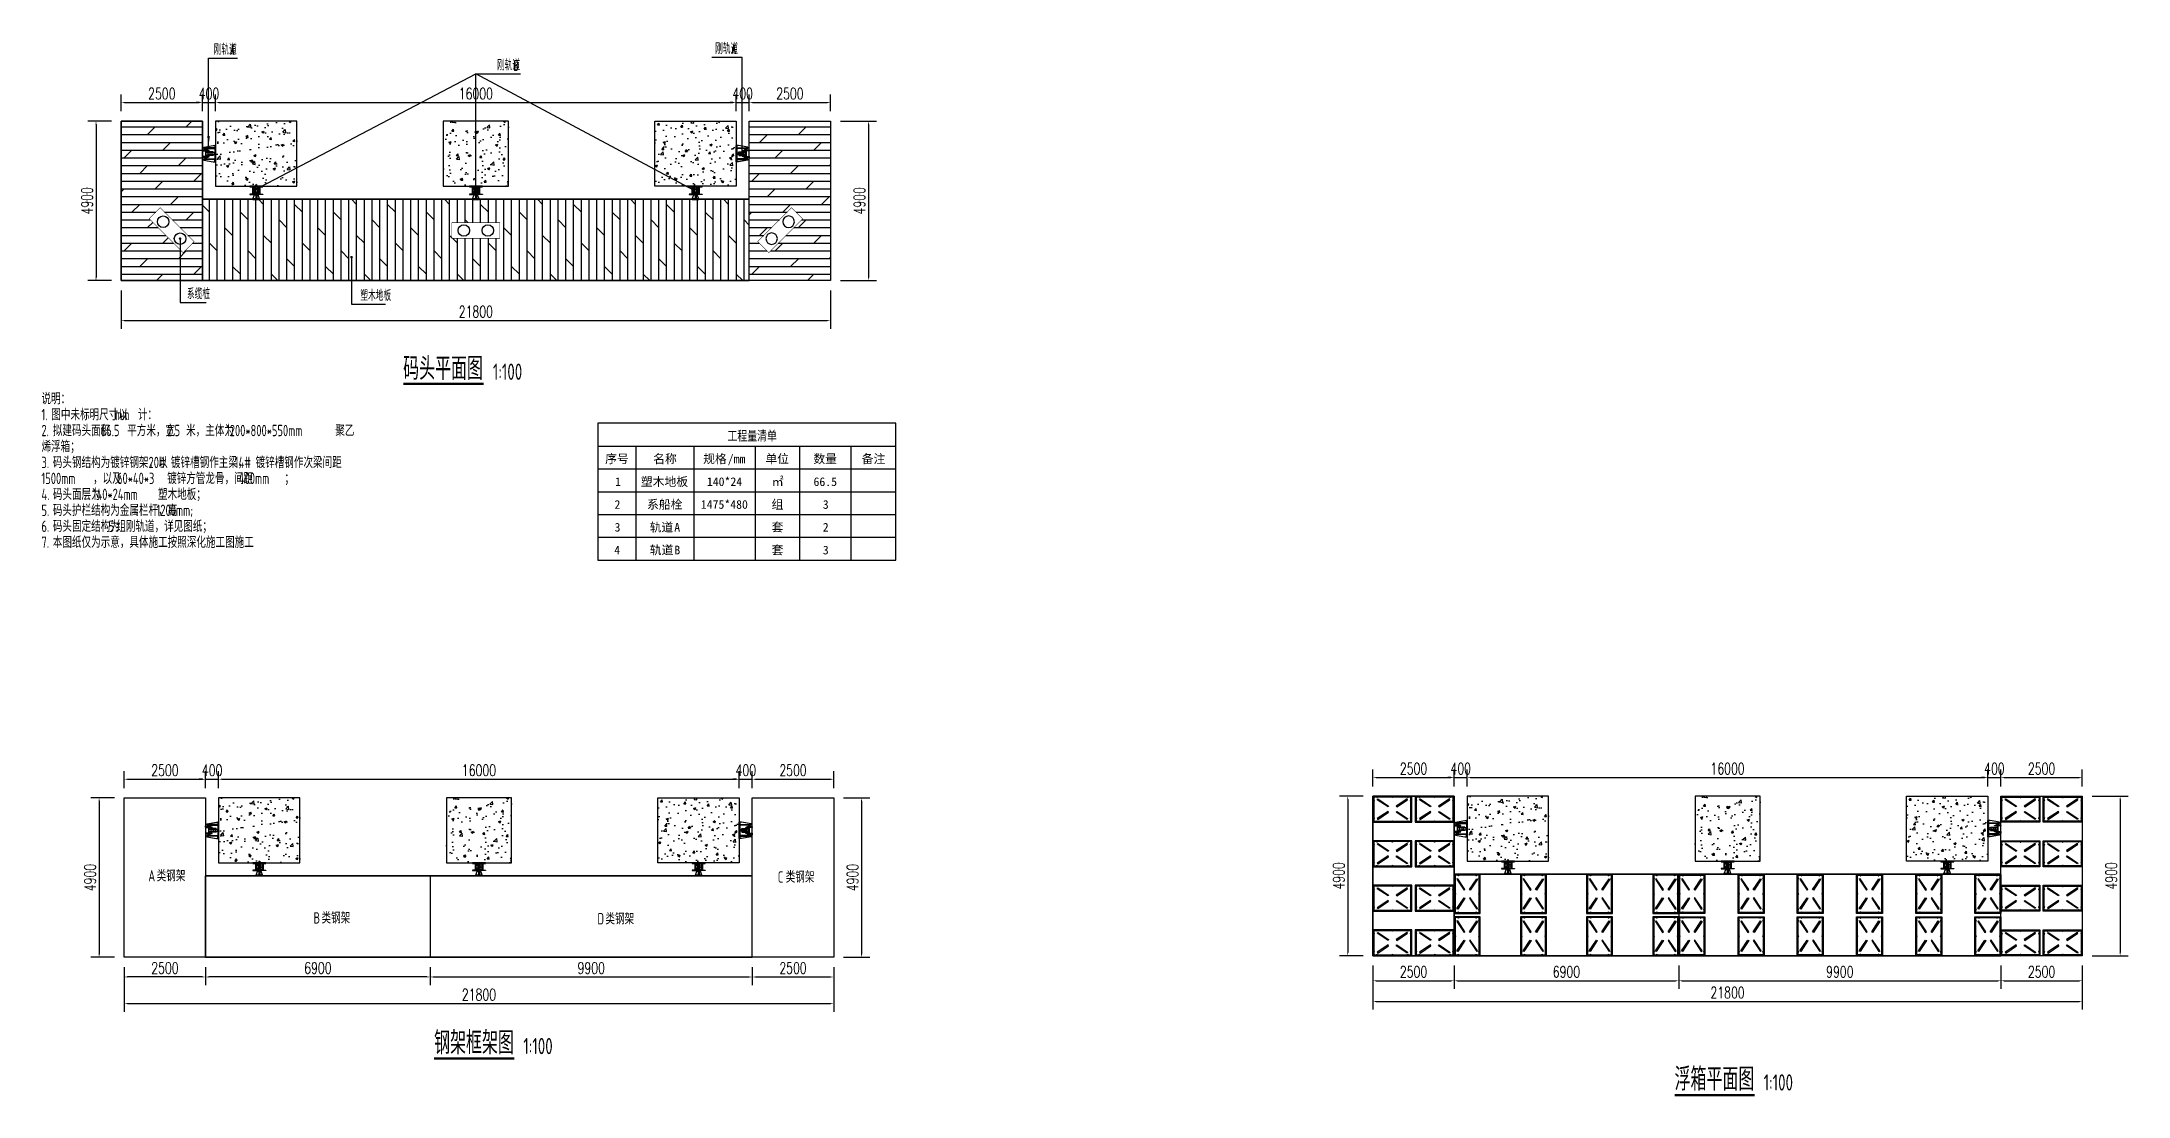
# Model space of a CAD drawing. Header units: millimetres. Extents: x -1443632 to -1307761, y 1430256 to 1527696.
# Drawn here: x -1413971 to -1349853, y 1495309 to 1527696 of the extents above; entities that cross this region are included whole.
import ezdxf

# ---------------------------------------------------------------- set-up
doc = ezdxf.new("R2010")
doc.units = ezdxf.units.MM
doc.header["$LTSCALE"] = 10
doc.layers.get('0').update_dxf_attribs({"linetype": 'CONTINUOUS'})
doc.layers.get('DEFPOINTS').update_dxf_attribs({"linetype": 'CONTINUOUS'})
for name, color, linetype in [('PUB_TEXT', 7, 'CONTINUOUS'), ('W- bollard系船栓', 4, 'CONTINUOUS'), ('W-FLOAT_BOWL浮筒', 253, 'CONTINUOUS'), ('W-PLASTIC_RAILINGS塑木栏杆', 6, 'CONTINUOUS'), ('W-STEEL_FRAME钢架', 3, 'CONTINUOUS'), ('W-STEEL_KEEL钢龙骨', 5, 'CONTINUOUS'), ('W-WOOD_FLOOR木地板', 30, 'CONTINUOUS'), ('WALL', 9, 'CONTINUOUS'), ('景-通用-文字', 7, 'CONTINUOUS'), ('钢', 172, 'CONTINUOUS')]:
    doc.layers.add(name, color=color, linetype=linetype)
doc.styles.add('_TCH_DIM', font='SIMPLEX.shx', dxfattribs={"width": 0.7, "bigfont": 'GBCBIG.shx'})
doc.styles.add('_TCH_TAB', font='SIMPLEX', dxfattribs={"bigfont": 'GBCBIG'})
doc.styles.get("Standard").update_dxf_attribs({"font": 'tssdeng.shx', "width": 0.7, "bigfont": 'hztxt.shx'})
doc.styles.add('STANDARD_T3', font='simplex.shx', dxfattribs={"width": 0.7, "bigfont": 'gbcbig.shx'})
doc.styles.add('图框', font='')
doc.styles.get('图框').set_extended_font_data('SimSun')
doc.dimstyles.new('W&&100', dxfattribs={"dimtxt": 350, "dimasz": 100, "dimexe": 250, "dimexo": 300, "dimgap": 100, "dimtad": 1, "dimdec": 0, "dimzin": 0, "dimdsep": 46, "dimtxsty": 'STANDARD_T3', "dimcen": 0.09, "dimclrd": 1, "dimclre": 1, "dimclrt": 7, "dimazin": 2, "dimtfac": 1, "dimtdec": 0, "dimtix": 1, "dimtmove": 2, "dimatfit": 3, "dimfxl": 0, "dimtolj": 1, "dimtzin": 0, "dimarcsym": 0})
pattern_1 = [(0, (-2995905.42, -900434.82), (0, 238.122618), []), (45, (-2995905.4, -900434.8), (-476.24491, 476.24491), [336.75638, -673.512])]
pattern_2 = [(50, (-2995905.4, -875406.64), (717.26018, -62.75213), [75, -825]), (355, (-2995905.4, -875406.64), (-138.75133, 752.19213), [60, -660]), (100.4514, (-2995845.65, -875411.9), (578.50938, 689.43954), [63.74019, -701.14211]), (46.1842, (-2995905.4, -875206.6), (1067.24105, -165.51901), [112.5, -1237.5]), (96.6356, (-2995816.5, -875220.4), (934.6627, 974.11787), [95.6103, -1051.713]), (351.1842, (-2995905.4, -875206.6), (934.66195, 974.1186), [90, -990]), (21, (-2995805.4, -875256.64), (596.90705, -402.61889), [75, -825]), (326, (-2995805.4, -875256.64), (243.31533, 725.15005), [60, -660]), (71.4514, (-2995755.7, -875290.2), (840.22263, 322.5305), [63.74019, -701.14211]), (37.5, (-2995905.42, -875406.64), (12.159855, 332.893854), [0, -652, 0, -670, 0, -662.5]), (7.5, (-2995905.42, -875406.64), (263.069537, 394.41171), [0, -382, 0, -637, 0, -252.5]), (327.5, (-2996128.42, -875406.64), (533.822436, -22.554872), [0, -250, 0, -780, 0, -1035]), (317.5, (-2996228.4, -875406.64), (583.18617, 100.10498), [0, -325, 0, -518, 0, -735])]
pattern_3 = [(50, (-2995810.6, -896189.4), (717.26018, -62.75213), [75, -825]), (355, (-2995810.6, -896189.4), (-138.75133, 752.19213), [60, -660]), (100.4514, (-2995750.8, -896194.64), (578.50938, 689.43954), [63.74019, -701.14211]), (46.1842, (-2995810.6, -895989.4), (1067.24105, -165.51901), [112.5, -1237.5]), (96.6356, (-2995721.7, -896003.2), (934.6627, 974.11787), [95.6103, -1051.713]), (351.1842, (-2995810.6, -895989.4), (934.66195, 974.1186), [90, -990]), (21, (-2995710.6, -896039.4), (596.90705, -402.61889), [75, -825]), (326, (-2995710.6, -896039.4), (243.31533, 725.15005), [60, -660]), (71.4514, (-2995660.86, -896072.96), (840.22263, 322.5305), [63.74019, -701.14211]), (37.5, (-2995810.6, -896189.4), (12.159855, 332.893854), [0, -652, 0, -670, 0, -662.5]), (7.5, (-2995810.6, -896189.4), (263.069537, 394.41171), [0, -382, 0, -637, 0, -252.5]), (327.5, (-2996033.6, -896189.4), (533.822436, -22.554872), [0, -250, 0, -780, 0, -1035]), (317.5, (-2996133.6, -896189.4), (583.18617, 100.10498), [0, -325, 0, -518, 0, -735])]
pattern_4 = [(50, (-2957441.2, -896139.76), (717.26018, -62.75213), [75, -825]), (355, (-2957441.2, -896139.8), (-138.75133, 752.19213), [60, -660]), (100.4514, (-2957381.4, -896145), (578.50938, 689.43954), [63.74019, -701.14211]), (46.1842, (-2957441.2, -895939.8), (1067.24105, -165.51901), [112.5, -1237.5]), (96.6356, (-2957352.2, -895953.6), (934.6627, 974.11787), [95.6103, -1051.713]), (351.1842, (-2957441.2, -895939.8), (934.66195, 974.1186), [90, -990]), (21, (-2957341.2, -895989.76), (596.90705, -402.61889), [75, -825]), (326, (-2957341.2, -895989.8), (243.31533, 725.15005), [60, -660]), (71.4514, (-2957291.44, -896023.3), (840.22263, 322.5305), [63.74019, -701.14211]), (37.5, (-2957441.18, -896139.76), (12.159855, 332.893854), [0, -652, 0, -670, 0, -662.5]), (7.5, (-2957441.2, -896139.76), (263.069537, 394.41171), [0, -382, 0, -637, 0, -252.5]), (327.5, (-2957664.18, -896139.76), (533.822436, -22.554872), [0, -250, 0, -780, 0, -1035]), (317.5, (-2957764.2, -896139.76), (583.18617, 100.10498), [0, -325, 0, -518, 0, -735])]

msp = doc.modelspace()

# ---------------------------------------------------------------- texts
at = {"layer": 'PUB_TEXT', "color": 7, "style": '_TCH_DIM'}
for s, height, width, p in [('刚轨道', 337.59, 0.7, (-1408686.3, 1527296)), ('A', 297.5, 0.494118, (-1408170.2, 1527296)), ('刚轨道', 337.59, 0.7, (-1393278.3, 1527321.4)), ('A', 297.5, 0.494118, (-1392762.2, 1527321.4)), ('刚轨道', 337.59, 0.7, (-1399981.1, 1526814.1)), ('B', 297.5, 0.494118, (-1399465, 1526814.1)), ('系缆桩', 337.59, 0.7, (-1409507.6, 1519787.9)), ('塑木地板', 337.59, 0.7, (-1404179.3, 1519737.2))]:
    msp.add_text(s, height=height, dxfattribs=dict(at, width=width)).set_placement(p)
at = {"layer": 'PUB_TEXT', "color": 7, "width": 0.7}
for s, height, p in [('码头平面图', 700, (-1402864.1, 1517311.2)), ('1:100', 500, (-1400106, 1517311.2)), ('钢架框架图', 700, (-1401912.9, 1496599.8)), ('1:100', 500, (-1399170.2, 1496599.8)), ('浮箱平面图', 700, (-1363794.8, 1495484.2)), ('1:100', 500, (-1361056, 1495484.2))]:
    msp.add_text(s, height=height, dxfattribs=at).set_placement(p)
at = {"layer": 'W-PLASTIC_RAILINGS塑木栏杆', "width": 0.7}
for s, p in [('类钢架', (-1410438.8, 1501906.5)), ('A', (-1410695.5, 1501906.5)), ('C', (-1391353.8, 1501868.9)), ('类钢架', (-1391108.8, 1501868.9)), ('类钢架', (-1405372.5, 1500612.1)), ('B', (-1405617.5, 1500612.1)), ('D', (-1396893.4, 1500585.3)), ('类钢架', (-1396648.4, 1500585.3))]:
    msp.add_text(s, height=350, dxfattribs=at).set_placement(p)
at = {"layer": '景-通用-文字', "width": 0.7}
for s, p in [('1.', (-1413979.3, 1516070.5, -399665.2)), ('说明：', (-1413979.3, 1516560.5, -399665.2)), ('图中未标明尺寸以', (-1413675.9, 1516070.5, -399665.2)), ('计：', (-1411015.9, 1516070.5, -399665.2)), ('2.', (-1413979.3, 1515580.5, -399665.2)), ('拟建码头面积', (-1413629.3, 1515580.5, -399665.2)), ('66.5', (-1412159.3, 1515580.5, -399665.2)), ('mm', (-1411715.9, 1516070.5, -399665.2)), ('平方米，宽', (-1411342.6, 1515580.5, -399665.2)), ('2.5', (-1410117.6, 1515580.5, -399665.2)), ('米，主体为', (-1409534.3, 1515580.5, -399665.2)), ('1200*800*550mm', (-1408309.3, 1515580.5, -399665.2)), ('聚乙', (-1404949.3, 1515580.5, -399665.2)), ('烯浮箱；', (-1413979.3, 1515090.5, -399665.2)), ('3.', (-1413979.3, 1514600.5, -399665.2)), ('码头钢结构为镀锌钢架，以', (-1413629.3, 1514600.5, -399665.2)), ('，以及', (-1412392.6, 1514110.5, -399665.2)), ('60*40*3', (-1411657.6, 1514110.5, -399665.2)), ('20#', (-1410689.3, 1514600.5, -399665.2)), ('镀锌方管龙骨，间距', (-1410117.6, 1514110.5, -399665.2)), ('镀锌槽钢作主梁，', (-1410000.9, 1514600.5, -399665.2)), ('14#', (-1408040.9, 1514600.5, -399665.2)), ('400mm', (-1407912.6, 1514110.5, -399665.2)), ('镀锌槽钢作次梁间距', (-1407399.3, 1514600.5, -399665.2)), ('1500mm', (-1413979.3, 1514110.5, -399665.2)), ('4.', (-1413979.3, 1513620.5, -399665.2)), ('码头面层为', (-1413629.3, 1513620.5, -399665.2)), ('140*24mm', (-1412404.3, 1513620.5, -399665.2)), ('塑木地板；', (-1410397.6, 1513620.5, -399665.2)), ('；', (-1406512.6, 1514110.5, -399665.2)), ('5.', (-1413979.3, 1513130.5, -399665.2)), ('码头护栏结构为金属栏杆，高', (-1413629.3, 1513130.5, -399665.2)), ('1200mm;', (-1410444.3, 1513130.5, -399665.2)), ('6.', (-1413979.3, 1512640.5, -399665.2)), ('码头固定结构为', (-1413629.3, 1512640.5, -399665.2)), ('本图纸仅为示意，具体施工按照深化施工图施工', (-1413629.3, 1512150.5, -399665.2)), ('5', (-1411914.3, 1512640.5, -399665.2)), ('组刚轨道，详见图纸；', (-1411680.9, 1512640.5, -399665.2)), ('7.', (-1413979.3, 1512150.5, -399665.2))]:
    msp.add_text(s, height=350, dxfattribs=at).set_placement(p)
at = {"layer": '景-通用-文字'}
for s, height, style, p in [('工程量清单', 337.59, '_TCH_TAB', (-1392899.2, 1515416.4)), ('序号', 265.82, '图框', (-1396656.5, 1514751.4)), ('名称', 265.82, '图框', (-1395181.6, 1514751.4)), ('规格', 265.82, '图框', (-1393646.8, 1514751.4)), ('/mm', 265.82, '图框', (-1392890.7, 1514751.4)), ('单位', 265.82, '图框', (-1391732.4, 1514751.4)), ('数量', 265.82, '图框', (-1390259.3, 1514751.4)), ('备注', 265.82, '图框', (-1388773.8, 1514751.4)), ('1', 265.8, '图框', (-1396350.8, 1514051.4)), ('塑木地板', 265.82, '图框', (-1395559, 1514051.4)), ('140*24', 265.82, '图框', (-1393531.6, 1514051.4)), ('㎡', 265.8, '图框', (-1391536, 1514051.4)), ('66.5', 265.82, '图框', (-1390254.9, 1514051.4)), ('2', 265.8, '图框', (-1396370, 1513351.4)), ('系船栓', 265.82, '图框', (-1395369.9, 1513351.4)), ('1475*480', 265.82, '图框', (-1393717.7, 1513351.4)), ('组', 265.8, '图框', (-1391543.4, 1513351.4)), ('3', 265.8, '图框', (-1389969.1, 1513351.4)), ('3', 265.8, '图框', (-1396368.5, 1512651.4)), ('轨道', 265.82, '图框', (-1395290.2, 1512651.4)), ('A', 265.8, '图框', (-1394534.1, 1512651.4)), ('套', 265.8, '图框', (-1391541.9, 1512651.4)), ('2', 265.8, '图框', (-1389970.6, 1512651.4)), ('4', 265.8, '图框', (-1396378.1, 1511951.4)), ('轨道', 265.82, '图框', (-1395285.7, 1511951.4)), ('B', 265.8, '图框', (-1394529.6, 1511951.4)), ('套', 265.8, '图框', (-1391541.9, 1511951.4)), ('3', 265.8, '图框', (-1389969.1, 1511951.4))]:
    msp.add_text(s, height=height, dxfattribs=dict(at, style=style)).set_placement(p)

# ---------------------------------------------------------------- blocks, each defined once
blk = doc.blocks.new('*D837')
at = {"layer": 'DEFPOINTS', "color": 0, "transparency": 16777216}
for p in [(-1411530, 1525259), (-1412303, 1520359), (-1411530, 1520359)]:
    blk.add_point(p, dxfattribs=at)
at = {"layer": 'W-STEEL_FRAME钢架', "color": 1, "lineweight": -2, "transparency": 16777216}
for p, q in [((-1411830, 1525259), (-1412553, 1525259)), ((-1412303, 1525159), (-1412303, 1520459)), ((-1411830, 1520359), (-1412553, 1520359))]:
    blk.add_line(p, q, dxfattribs=at)
at = {"layer": 'W-STEEL_FRAME钢架', "color": 1, "transparency": 16777216}
for points in [[(-1412320, 1525159), (-1412286, 1525159), (-1412303, 1525259)], [(-1412320, 1520459), (-1412286, 1520459), (-1412303, 1520359)]]:
    blk.add_solid(points, dxfattribs=at)
at = {"layer": 'W-STEEL_FRAME钢架', "color": 7, "transparency": 16777216, "insert": (-1412578, 1522809), "char_height": 350, "attachment_point": 5, "rotation": 90, "style": 'STANDARD_T3'}
blk.add_mtext('\\A1;4900', dxfattribs=at)
blk = doc.blocks.new('*D838')
at = {"layer": 'DEFPOINTS', "color": 0, "transparency": 16777216}
for p in [(-1409030, 1525828), (-1411530, 1525259), (-1409030, 1525259)]:
    blk.add_point(p, dxfattribs=at)
at = {"layer": 'W-STEEL_FRAME钢架', "color": 1, "lineweight": -2, "transparency": 16777216}
for p, q in [((-1411530, 1525559), (-1411530, 1526078)), ((-1409030, 1525559), (-1409030, 1526078)), ((-1411430, 1525828), (-1409130, 1525828))]:
    blk.add_line(p, q, dxfattribs=at)
at = {"layer": 'W-STEEL_FRAME钢架', "color": 1, "transparency": 16777216}
for points in [[(-1411430, 1525845), (-1411430, 1525811), (-1411530, 1525828)], [(-1409130, 1525845), (-1409130, 1525811), (-1409030, 1525828)]]:
    blk.add_solid(points, dxfattribs=at)
at = {"layer": 'W-STEEL_FRAME钢架', "color": 7, "transparency": 16777216, "insert": (-1410280, 1526103), "char_height": 350, "attachment_point": 5, "style": 'STANDARD_T3'}
blk.add_mtext('\\A1;2500', dxfattribs=at)
blk = doc.blocks.new('*D839')
at = {"layer": 'DEFPOINTS', "color": 0, "transparency": 16777216}
for p in [(-1411530, 1520359), (-1389730, 1520359), (-1389730, 1519130)]:
    blk.add_point(p, dxfattribs=at)
at = {"layer": 'W-STEEL_FRAME钢架', "color": 1, "lineweight": -2, "transparency": 16777216}
for p, q in [((-1411530, 1520059), (-1411530, 1518880)), ((-1389730, 1520059), (-1389730, 1518880)), ((-1411430, 1519130), (-1389830, 1519130))]:
    blk.add_line(p, q, dxfattribs=at)
at = {"layer": 'W-STEEL_FRAME钢架', "color": 1, "transparency": 16777216}
for points in [[(-1411430, 1519147), (-1411430, 1519114), (-1411530, 1519130)], [(-1389830, 1519147), (-1389830, 1519114), (-1389730, 1519130)]]:
    blk.add_solid(points, dxfattribs=at)
at = {"layer": 'W-STEEL_FRAME钢架', "color": 7, "transparency": 16777216, "insert": (-1400630, 1519405), "char_height": 350, "attachment_point": 5, "style": 'STANDARD_T3'}
blk.add_mtext('\\A1;21800', dxfattribs=at)
blk = doc.blocks.new('*D840')
at = {"layer": 'DEFPOINTS', "color": 0, "transparency": 16777216}
for p in [(-1408630, 1525828), (-1409030, 1525259), (-1408630, 1525259)]:
    blk.add_point(p, dxfattribs=at)
at = {"layer": 'W-STEEL_FRAME钢架', "color": 1, "lineweight": -2, "transparency": 16777216}
for p, q in [((-1409030, 1525559), (-1409030, 1526078)), ((-1408630, 1525559), (-1408630, 1526078)), ((-1409130, 1525828), (-1409230, 1525828)), ((-1409030, 1525828), (-1408630, 1525828)), ((-1408530, 1525828), (-1408430, 1525828))]:
    blk.add_line(p, q, dxfattribs=at)
at = {"layer": 'W-STEEL_FRAME钢架', "color": 1, "transparency": 16777216}
for points in [[(-1409130, 1525845), (-1409130, 1525811), (-1409030, 1525828)], [(-1408530, 1525845), (-1408530, 1525811), (-1408630, 1525828)]]:
    blk.add_solid(points, dxfattribs=at)
at = {"layer": 'W-STEEL_FRAME钢架', "color": 7, "transparency": 16777216, "insert": (-1408830, 1526103), "char_height": 350, "attachment_point": 5, "style": 'STANDARD_T3'}
blk.add_mtext('\\A1;400', dxfattribs=at)
blk = doc.blocks.new('*D841')
at = {"layer": 'DEFPOINTS', "color": 0, "transparency": 16777216}
for p in [(-1392630, 1525828), (-1408630, 1525259), (-1392630, 1525259)]:
    blk.add_point(p, dxfattribs=at)
at = {"layer": 'W-STEEL_FRAME钢架', "color": 1, "lineweight": -2, "transparency": 16777216}
for p, q in [((-1408630, 1525559), (-1408630, 1526078)), ((-1392630, 1525559), (-1392630, 1526078)), ((-1408530, 1525828), (-1392730, 1525828))]:
    blk.add_line(p, q, dxfattribs=at)
at = {"layer": 'W-STEEL_FRAME钢架', "color": 1, "transparency": 16777216}
for points in [[(-1408530, 1525845), (-1408530, 1525811), (-1408630, 1525828)], [(-1392730, 1525845), (-1392730, 1525811), (-1392630, 1525828)]]:
    blk.add_solid(points, dxfattribs=at)
at = {"layer": 'W-STEEL_FRAME钢架', "color": 7, "transparency": 16777216, "insert": (-1400630, 1526103), "char_height": 350, "attachment_point": 5, "style": 'STANDARD_T3'}
blk.add_mtext('\\A1;16000', dxfattribs=at)
blk = doc.blocks.new('*D842')
at = {"layer": 'DEFPOINTS', "color": 0, "transparency": 16777216}
for p in [(-1392230, 1525828), (-1392630, 1525259), (-1392230, 1525259)]:
    blk.add_point(p, dxfattribs=at)
at = {"layer": 'W-STEEL_FRAME钢架', "color": 1, "lineweight": -2, "transparency": 16777216}
for p, q in [((-1392630, 1525559), (-1392630, 1526078)), ((-1392230, 1525559), (-1392230, 1526078)), ((-1392730, 1525828), (-1392830, 1525828)), ((-1392630, 1525828), (-1392230, 1525828)), ((-1392130, 1525828), (-1392030, 1525828))]:
    blk.add_line(p, q, dxfattribs=at)
at = {"layer": 'W-STEEL_FRAME钢架', "color": 1, "transparency": 16777216}
for points in [[(-1392730, 1525845), (-1392730, 1525811), (-1392630, 1525828)], [(-1392130, 1525845), (-1392130, 1525811), (-1392230, 1525828)]]:
    blk.add_solid(points, dxfattribs=at)
at = {"layer": 'W-STEEL_FRAME钢架', "color": 7, "transparency": 16777216, "insert": (-1392430, 1526103), "char_height": 350, "attachment_point": 5, "style": 'STANDARD_T3'}
blk.add_mtext('\\A1;400', dxfattribs=at)
blk = doc.blocks.new('*D843')
at = {"layer": 'DEFPOINTS', "color": 0, "transparency": 16777216}
for p in [(-1389730, 1525828), (-1392230, 1525259), (-1389730, 1525259)]:
    blk.add_point(p, dxfattribs=at)
at = {"layer": 'W-STEEL_FRAME钢架', "color": 1, "lineweight": -2, "transparency": 16777216}
for p, q in [((-1392230, 1525559), (-1392230, 1526078)), ((-1389730, 1525559), (-1389730, 1526078)), ((-1392130, 1525828), (-1389830, 1525828))]:
    blk.add_line(p, q, dxfattribs=at)
at = {"layer": 'W-STEEL_FRAME钢架', "color": 1, "transparency": 16777216}
for points in [[(-1392130, 1525845), (-1392130, 1525811), (-1392230, 1525828)], [(-1389830, 1525845), (-1389830, 1525811), (-1389730, 1525828)]]:
    blk.add_solid(points, dxfattribs=at)
at = {"layer": 'W-STEEL_FRAME钢架', "color": 7, "transparency": 16777216, "insert": (-1390980, 1526103), "char_height": 350, "attachment_point": 5, "style": 'STANDARD_T3'}
blk.add_mtext('\\A1;2500', dxfattribs=at)
blk = doc.blocks.new('*D836')
at = {"layer": 'DEFPOINTS', "color": 0, "transparency": 16777216}
for p in [(-1389730, 1525259), (-1389730, 1520359), (-1388567, 1520359)]:
    blk.add_point(p, dxfattribs=at)
at = {"layer": 'W-STEEL_FRAME钢架', "color": 1, "lineweight": -2, "transparency": 16777216}
for p, q in [((-1389430, 1525259), (-1388317, 1525259)), ((-1388567, 1525159), (-1388567, 1520459)), ((-1389430, 1520359), (-1388317, 1520359))]:
    blk.add_line(p, q, dxfattribs=at)
at = {"layer": 'W-STEEL_FRAME钢架', "color": 1, "transparency": 16777216}
for points in [[(-1388584, 1525159), (-1388551, 1525159), (-1388567, 1525259)], [(-1388584, 1520459), (-1388551, 1520459), (-1388567, 1520359)]]:
    blk.add_solid(points, dxfattribs=at)
at = {"layer": 'W-STEEL_FRAME钢架', "color": 7, "transparency": 16777216, "insert": (-1388842, 1522809), "char_height": 350, "attachment_point": 5, "rotation": 90, "style": 'STANDARD_T3'}
blk.add_mtext('\\A1;4900', dxfattribs=at)
blk = doc.blocks.new('XLZ')
at = {"layer": 'W- bollard系船栓', "const_width": 15}
blk.add_lwpolyline([(0, -480), (1475, -480), (1475, 0), (0, 0)], close=True, dxfattribs=at)
at = {"layer": 'W- bollard系船栓'}
for centre in [(368.75, -240), (1106.25, -240)]:
    blk.add_circle(centre, 177.5, dxfattribs=at)
blk = doc.blocks.new('A滑轨')
at = {"layer": 'W-STEEL_KEEL钢龙骨'}
for points in [[(-332, -200), (-372, -200), (-372, -160), (-332, -200)], [(-332, -400), (-372, -400), (-372, -440), (-332, -400)]]:
    blk.add_lwpolyline(points, dxfattribs=at)
for points in [[(-276, -212), (-276, -388), (-372, -388), (-372, -400), (-172, -400), (-172, -388), (-268, -388), (-268, -212), (-172, -212), (-172, -200), (-372, -200), (-372, -212)], [(-292, -180), (-332, -180), (-332, -200), (-212, -200), (-212, -180), (-252, -180), (-252, -160), (-292, -160)], [(-292, -420), (-332, -420), (-332, -400), (-212, -400), (-212, -420), (-252, -420), (-252, -440), (-292, -440)]]:
    blk.add_lwpolyline(points, close=True, dxfattribs=at)
at = {"layer": '钢'}
for points in [[(-332, -122), (-332, -102), (-42, -50), (8, -50), (8, -122), (-332, -122)], [(-332, -478), (-332, -498), (-42, -550), (8, -550), (8, -478), (-332, -478)]]:
    blk.add_lwpolyline(points, dxfattribs=at)
for points in [[(-332, -142), (8, -142), (8, -122), (-332, -122)], [(-332, -458), (8, -458), (8, -478), (-332, -478)], [(-268, -260), (-48, -260), (-48, -248), (-268, -248)], [(-268, -340), (-48, -340), (-48, -352), (-268, -352)], [(8, -550), (28, -550), (28, -50), (8, -50)]]:
    blk.add_lwpolyline(points, close=True, dxfattribs=at)
at = {"layer": '钢', "color": 140}
blk.add_lwpolyline([(-198, -330), (-18, -330, 0.414214), (-8, -320), (-8, -280, 0.414214), (-18, -270), (-198, -270, 0.414214), (-208, -280), (-208, -320, 0.414214)], format="xyb", close=True, dxfattribs=at)
for points in [[(-148, -260), (-68, -260), (-68, -265), (-148, -265)], [(-148, -340), (-68, -340), (-68, -335), (-148, -335)], [(-143, -340), (-73, -340), (-73, -260), (-143, -260)]]:
    blk.add_lwpolyline(points, close=True, dxfattribs=at)
blk = doc.blocks.new('A$C142B241B')
at = {"layer": 'W-STEEL_FRAME钢架', "color": 4}
for p, q in [((0, 75), (0, 0)), ((0, 75), (3, 75)), ((0, 0), (200, 0)), ((13, 17), (8, 70)), ((24, 7), (176, 7)), ((187, 17), (192, 70)), ((200, 75), (197, 75)), ((200, 75), (200, 0))]:
    blk.add_line(p, q, dxfattribs=at)
for centre, radius, start, end in [((3, 69), 5.5, 5.71059, 90), ((24, 18), 11, 185.71059, 270), ((176, 18), 11, 270, 354.28941), ((197, 69), 5.5, 90, 174.28941)]:
    blk.add_arc(centre, radius, start, end, dxfattribs=at)
blk = doc.blocks.new('轨道B')
at = {"layer": 'WALL'}
h = blk.add_hatch(dxfattribs=at)
h.set_pattern_fill('ANSI32', color=256)
h.set_pattern_definition([(45, (-1570299.9226, -2415300.194), (-3.3675960454, 3.3675960454), []), (45, (-1570297.6776, -2415300.194), (-3.3675960454, 3.3675960454), [])])
edge = h.paths.add_edge_path()
edge.add_line((-25, -46), (-40, -46))
edge.add_line((-40, -46), (-40, -58))
edge.add_line((-40, -58), (-92, -62))
edge.add_arc((-91, -72), 10, 95.71059, 180)
edge.add_line((-101, -72), (-101, -208))
edge.add_arc((-91, -208), 10, 180, 264.321)
edge.add_line((-92, -218), (-40, -223))
edge.add_line((-40, -223), (-40, -234))
edge.add_line((-40, -234), (-25, -234))
edge.add_line((-25, -234), (-25, -190))
edge.add_line((-25, -190), (-32, -190))
edge.add_line((-32, -190), (-32, -192))
edge.add_line((-32, -192), (-35, -192))
edge.add_line((-35, -192), (-35, -190))
edge.add_line((-35, -190), (-90, -190))
edge.add_line((-90, -190), (-90, -179))
edge.add_line((-90, -179), (-93, -179))
edge.add_line((-93, -179), (-93, -175))
edge.add_line((-93, -175), (-97, -175))
edge.add_line((-97, -175), (-99, -173))
edge.add_line((-99, -173), (-99, -107))
edge.add_line((-99, -107), (-97, -105))
edge.add_line((-97, -105), (-93, -105))
edge.add_line((-93, -105), (-93, -101))
edge.add_line((-93, -101), (-90, -101))
edge.add_line((-90, -101), (-90, -90))
edge.add_line((-90, -90), (-35, -90))
edge.add_line((-35, -90), (-35, -88))
edge.add_line((-35, -88), (-32, -88))
edge.add_line((-32, -88), (-32, -90))
edge.add_line((-32, -90), (-25, -90))
edge.add_line((-25, -90), (-25, -46))
h = blk.add_hatch(dxfattribs=at)
h.set_pattern_fill('ANSI32', color=256, angle=90)
h.set_pattern_definition([(135, (-1570299.9226, -2415300.194), (-3.3675960454, -3.3675960454), []), (135, (-1570299.9226, -2415297.949), (-3.3675960454, -3.3675960454), [])])
edge = h.paths.add_edge_path()
edge.add_line((92, -62), (40, -58))
edge.add_line((40, -58), (40, -46))
edge.add_line((40, -46), (25, -46))
edge.add_line((25, -46), (25, -90))
edge.add_line((25, -90), (32, -90))
edge.add_line((32, -90), (32, -88))
edge.add_line((32, -88), (35, -88))
edge.add_line((35, -88), (35, -90))
edge.add_line((35, -90), (90, -90))
edge.add_line((90, -90), (90, -101))
edge.add_line((90, -101), (93, -101))
edge.add_line((93, -101), (93, -105))
edge.add_line((93, -105), (97, -105))
edge.add_line((97, -105), (99, -107))
edge.add_line((99, -107), (99, -173))
edge.add_line((99, -173), (97, -175))
edge.add_line((97, -175), (93, -175))
edge.add_line((93, -175), (93, -179))
edge.add_line((93, -179), (90, -179))
edge.add_line((90, -179), (90, -190))
edge.add_line((90, -190), (35, -190))
edge.add_line((35, -190), (35, -192))
edge.add_line((35, -192), (32, -192))
edge.add_line((32, -192), (32, -190))
edge.add_line((32, -190), (25, -190))
edge.add_line((25, -190), (25, -234))
edge.add_line((25, -234), (40, -234))
edge.add_line((40, -234), (40, -223))
edge.add_line((40, -223), (92, -218))
edge.add_arc((91, -208), 10, 275.71059, 360)
edge.add_line((101, -208), (101, -72))
edge.add_arc((91, -72), 10, 0, 85.17973)
at = {"layer": 'W-STEEL_KEEL钢龙骨'}
blk.add_line((25, -46), (25, -234), dxfattribs=at)
at = {"layer": '钢'}
for points in [[(-200, -20), (200, -20), (200, 0), (-200, 0)], [(-200, -250), (-42, -250), (-42, -240), (-200, -240)], [(-52, -40), (-102, -40), (-102, -20), (-52, -20)], [(-100, -403), (100, -403), (100, -383), (-100, -383)], [(200, -250), (42, -250), (42, -240), (200, -240)], [(52, -40), (102, -40), (102, -20), (52, -20)]]:
    blk.add_lwpolyline(points, close=True, dxfattribs=at)
at = {"layer": '钢', "color": 140}
for points in [[(-25, -234), (-40, -234), (-40, -223), (-92, -218, -0.385314), (-101, -208), (-101, -72, -0.385314), (-92, -62), (-40, -58), (-40, -46), (-25, -46), (-25, -46), (-25, -95), (-35, -95), (-35, -170), (-25, -170)], [(25, -234), (40, -234), (40, -223), (92, -218, 0.385314), (101, -208), (101, -72, 0.385314), (92, -62), (40, -58), (40, -46), (25, -46), (25, -46), (25, -90), (35, -90), (35, -178), (25, -178)]]:
    blk.add_lwpolyline(points, format="xyb", close=True, dxfattribs=at)
at = {"layer": '钢'}
for points in [[(-15, -263), (-15, -383), (-100, -383), (-55, -263), (-15, -263)], [(15, -263), (15, -383), (100, -383), (55, -263), (15, -263)]]:
    blk.add_lwpolyline(points, dxfattribs=at)
at = {"layer": '钢', "color": 140}
for points in [[(-97, -175), (-97, -105), (-99, -107), (-99, -173), (-97, -175)], [(97, -175), (97, -105), (99, -107), (99, -173), (97, -175)]]:
    blk.add_lwpolyline(points, dxfattribs=at)
for points in [[(-93, -105), (-97, -105), (-97, -175), (-93, -175)], [(-90, -101), (-93, -101), (-93, -107), (-90, -107)], [(-90, -107), (-93, -107), (-93, -173), (-90, -173)], [(-90, -173), (-93, -173), (-93, -179), (-90, -179)], [(-35, -90), (-90, -90), (-90, -105), (-35, -105)], [(-35, -105), (-90, -105), (-90, -175), (-35, -175)], [(-35, -175), (-90, -175), (-90, -190), (-35, -190)], [(-35, -88), (-32, -88), (-32, -102), (-35, -102)], [(-32, -88), (-35, -88), (-35, -93), (-32, -93)], [(-32, -93), (-35, -93), (-35, -102), (-32, -102)], [(-35, -99), (-32, -99), (-32, -102), (-35, -102)], [(-35, -102), (35, -102), (35, -178), (-35, -178)], [(-35, -181), (-32, -181), (-32, -178), (-35, -178)], [(-35, -181), (-32, -181), (-32, -192), (-35, -192)], [(-32, -187), (-35, -187), (-35, -192), (-32, -192)], [(-32, -90), (-25, -90), (-25, -102), (-32, -102)], [(-25, -90), (-32, -90), (-32, -102), (-25, -102)], [(-32, -190), (-25, -190), (-25, -178), (-32, -178)], [(-25, -190), (-32, -190), (-32, -178), (-25, -178)], [(-15, -83), (15, -83), (15, -103), (-15, -103)], [(-15, -383), (15, -383), (15, -178), (-15, -178)], [(25, -90), (32, -90), (32, -102), (25, -102)], [(25, -190), (32, -190), (32, -178), (25, -178)], [(32, -88), (35, -88), (35, -93), (32, -93)], [(32, -93), (35, -93), (35, -102), (32, -102)], [(32, -187), (35, -187), (35, -192), (32, -192)], [(35, -90), (90, -90), (90, -105), (35, -105)], [(35, -105), (90, -105), (90, -175), (35, -175)], [(35, -175), (90, -175), (90, -190), (35, -190)], [(90, -101), (93, -101), (93, -107), (90, -107)], [(90, -107), (93, -107), (93, -173), (90, -173)], [(90, -173), (93, -173), (93, -179), (90, -179)], [(93, -105), (97, -105), (97, -175), (93, -175)]]:
    blk.add_lwpolyline(points, close=True, dxfattribs=at)
at = {"layer": '钢', "rotation": 270}
blk.add_blockref('A$C142B241B', (-115, -40), dxfattribs=at)
at = {"layer": '钢', "xscale": -1, "rotation": 90}
blk.add_blockref('A$C142B241B', (115, -40), dxfattribs=at)
blk = doc.blocks.new('*D846')
at = {"layer": 'DEFPOINTS', "color": 0, "transparency": 16777216}
for p in [(-1411435, 1504476), (-1412208, 1499576), (-1411435, 1499576)]:
    blk.add_point(p, dxfattribs=at)
at = {"layer": 'W-STEEL_FRAME钢架', "color": 1, "lineweight": -2, "transparency": 16777216}
for p, q in [((-1411735, 1504476), (-1412458, 1504476)), ((-1412208, 1504376), (-1412208, 1499676)), ((-1411735, 1499576), (-1412458, 1499576))]:
    blk.add_line(p, q, dxfattribs=at)
at = {"layer": 'W-STEEL_FRAME钢架', "color": 1, "transparency": 16777216}
for points in [[(-1412225, 1504376), (-1412191, 1504376), (-1412208, 1504476)], [(-1412225, 1499676), (-1412191, 1499676), (-1412208, 1499576)]]:
    blk.add_solid(points, dxfattribs=at)
at = {"layer": 'W-STEEL_FRAME钢架', "color": 7, "transparency": 16777216, "insert": (-1412483, 1502026), "char_height": 350, "attachment_point": 5, "rotation": 90, "style": 'STANDARD_T3'}
blk.add_mtext('\\A1;4900', dxfattribs=at)
blk = doc.blocks.new('*D847')
at = {"layer": 'DEFPOINTS', "color": 0, "transparency": 16777216}
for p in [(-1408935, 1505045), (-1411435, 1504476), (-1408935, 1504476)]:
    blk.add_point(p, dxfattribs=at)
at = {"layer": 'W-STEEL_FRAME钢架', "color": 1, "lineweight": -2, "transparency": 16777216}
for p, q in [((-1411435, 1504776), (-1411435, 1505295)), ((-1411335, 1505045), (-1409035, 1505045)), ((-1408935, 1504776), (-1408935, 1505295))]:
    blk.add_line(p, q, dxfattribs=at)
at = {"layer": 'W-STEEL_FRAME钢架', "color": 1, "transparency": 16777216}
for points in [[(-1411335, 1505062), (-1411335, 1505029), (-1411435, 1505045)], [(-1409035, 1505062), (-1409035, 1505029), (-1408935, 1505045)]]:
    blk.add_solid(points, dxfattribs=at)
at = {"layer": 'W-STEEL_FRAME钢架', "color": 7, "transparency": 16777216, "insert": (-1410185, 1505320), "char_height": 350, "attachment_point": 5, "style": 'STANDARD_T3'}
blk.add_mtext('\\A1;2500', dxfattribs=at)
blk = doc.blocks.new('*D848')
at = {"layer": 'DEFPOINTS', "color": 0, "transparency": 16777216}
for p in [(-1411435, 1499576), (-1389635, 1499576), (-1389635, 1498154)]:
    blk.add_point(p, dxfattribs=at)
at = {"layer": 'W-STEEL_FRAME钢架', "color": 1, "lineweight": -2, "transparency": 16777216}
for p, q in [((-1411435, 1499276), (-1411435, 1497904)), ((-1389635, 1499276), (-1389635, 1497904)), ((-1411335, 1498154), (-1389735, 1498154))]:
    blk.add_line(p, q, dxfattribs=at)
at = {"layer": 'W-STEEL_FRAME钢架', "color": 1, "transparency": 16777216}
for points in [[(-1411335, 1498170), (-1411335, 1498137), (-1411435, 1498154)], [(-1389735, 1498170), (-1389735, 1498137), (-1389635, 1498154)]]:
    blk.add_solid(points, dxfattribs=at)
at = {"layer": 'W-STEEL_FRAME钢架', "color": 7, "transparency": 16777216, "insert": (-1400535, 1498429), "char_height": 350, "attachment_point": 5, "style": 'STANDARD_T3'}
blk.add_mtext('\\A1;21800', dxfattribs=at)
blk = doc.blocks.new('*D853')
at = {"layer": 'DEFPOINTS', "color": 0, "transparency": 16777216}
for p in [(-1408535, 1505045), (-1408935, 1504476), (-1408535, 1504476)]:
    blk.add_point(p, dxfattribs=at)
at = {"layer": 'W-STEEL_FRAME钢架', "color": 1, "lineweight": -2, "transparency": 16777216}
for p, q in [((-1409035, 1505045), (-1409135, 1505045)), ((-1408935, 1504776), (-1408935, 1505295)), ((-1408935, 1505045), (-1408535, 1505045)), ((-1408535, 1504776), (-1408535, 1505295)), ((-1408435, 1505045), (-1408335, 1505045))]:
    blk.add_line(p, q, dxfattribs=at)
at = {"layer": 'W-STEEL_FRAME钢架', "color": 1, "transparency": 16777216}
for points in [[(-1409035, 1505062), (-1409035, 1505029), (-1408935, 1505045)], [(-1408435, 1505062), (-1408435, 1505029), (-1408535, 1505045)]]:
    blk.add_solid(points, dxfattribs=at)
at = {"layer": 'W-STEEL_FRAME钢架', "color": 7, "transparency": 16777216, "insert": (-1408735, 1505320), "char_height": 350, "attachment_point": 5, "style": 'STANDARD_T3'}
blk.add_mtext('\\A1;400', dxfattribs=at)
blk = doc.blocks.new('*D854')
at = {"layer": 'DEFPOINTS', "color": 0, "transparency": 16777216}
for p in [(-1392535, 1505045), (-1408535, 1504476), (-1392535, 1504476)]:
    blk.add_point(p, dxfattribs=at)
at = {"layer": 'W-STEEL_FRAME钢架', "color": 1, "lineweight": -2, "transparency": 16777216}
for p, q in [((-1408535, 1504776), (-1408535, 1505295)), ((-1408435, 1505045), (-1392635, 1505045)), ((-1392535, 1504776), (-1392535, 1505295))]:
    blk.add_line(p, q, dxfattribs=at)
at = {"layer": 'W-STEEL_FRAME钢架', "color": 1, "transparency": 16777216}
for points in [[(-1408435, 1505062), (-1408435, 1505029), (-1408535, 1505045)], [(-1392635, 1505062), (-1392635, 1505029), (-1392535, 1505045)]]:
    blk.add_solid(points, dxfattribs=at)
at = {"layer": 'W-STEEL_FRAME钢架', "color": 7, "transparency": 16777216, "insert": (-1400535, 1505320), "char_height": 350, "attachment_point": 5, "style": 'STANDARD_T3'}
blk.add_mtext('\\A1;16000', dxfattribs=at)
blk = doc.blocks.new('*D849')
at = {"layer": 'DEFPOINTS', "color": 0, "transparency": 16777216}
for p in [(-1392135, 1505045), (-1392535, 1504476), (-1392135, 1504476)]:
    blk.add_point(p, dxfattribs=at)
at = {"layer": 'W-STEEL_FRAME钢架', "color": 1, "lineweight": -2, "transparency": 16777216}
for p, q in [((-1392635, 1505045), (-1392735, 1505045)), ((-1392535, 1504776), (-1392535, 1505295)), ((-1392535, 1505045), (-1392135, 1505045)), ((-1392135, 1504776), (-1392135, 1505295)), ((-1392035, 1505045), (-1391935, 1505045))]:
    blk.add_line(p, q, dxfattribs=at)
at = {"layer": 'W-STEEL_FRAME钢架', "color": 1, "transparency": 16777216}
for points in [[(-1392635, 1505062), (-1392635, 1505029), (-1392535, 1505045)], [(-1392035, 1505062), (-1392035, 1505029), (-1392135, 1505045)]]:
    blk.add_solid(points, dxfattribs=at)
at = {"layer": 'W-STEEL_FRAME钢架', "color": 7, "transparency": 16777216, "insert": (-1392335, 1505320), "char_height": 350, "attachment_point": 5, "style": 'STANDARD_T3'}
blk.add_mtext('\\A1;400', dxfattribs=at)
blk = doc.blocks.new('*D850')
at = {"layer": 'DEFPOINTS', "color": 0, "transparency": 16777216}
for p in [(-1389635, 1505045), (-1392135, 1504476), (-1389635, 1504476)]:
    blk.add_point(p, dxfattribs=at)
at = {"layer": 'W-STEEL_FRAME钢架', "color": 1, "lineweight": -2, "transparency": 16777216}
for p, q in [((-1392135, 1504776), (-1392135, 1505295)), ((-1392035, 1505045), (-1389735, 1505045)), ((-1389635, 1504776), (-1389635, 1505295))]:
    blk.add_line(p, q, dxfattribs=at)
at = {"layer": 'W-STEEL_FRAME钢架', "color": 1, "transparency": 16777216}
for points in [[(-1392035, 1505062), (-1392035, 1505029), (-1392135, 1505045)], [(-1389735, 1505062), (-1389735, 1505029), (-1389635, 1505045)]]:
    blk.add_solid(points, dxfattribs=at)
at = {"layer": 'W-STEEL_FRAME钢架', "color": 7, "transparency": 16777216, "insert": (-1390885, 1505320), "char_height": 350, "attachment_point": 5, "style": 'STANDARD_T3'}
blk.add_mtext('\\A1;2500', dxfattribs=at)
blk = doc.blocks.new('*D851')
at = {"layer": 'DEFPOINTS', "color": 0, "transparency": 16777216}
for p in [(-1389635, 1504476), (-1389635, 1499576), (-1388779, 1499576)]:
    blk.add_point(p, dxfattribs=at)
at = {"layer": 'W-STEEL_FRAME钢架', "color": 1, "lineweight": -2, "transparency": 16777216}
for p, q in [((-1389335, 1504476), (-1388529, 1504476)), ((-1388779, 1504376), (-1388779, 1499676)), ((-1389335, 1499576), (-1388529, 1499576))]:
    blk.add_line(p, q, dxfattribs=at)
at = {"layer": 'W-STEEL_FRAME钢架', "color": 1, "transparency": 16777216}
for points in [[(-1388796, 1504376), (-1388762, 1504376), (-1388779, 1504476)], [(-1388796, 1499676), (-1388762, 1499676), (-1388779, 1499576)]]:
    blk.add_solid(points, dxfattribs=at)
at = {"layer": 'W-STEEL_FRAME钢架', "color": 7, "transparency": 16777216, "insert": (-1389054, 1502026), "char_height": 350, "attachment_point": 5, "rotation": 90, "style": 'STANDARD_T3'}
blk.add_mtext('\\A1;4900', dxfattribs=at)
blk = doc.blocks.new('*D852')
at = {"layer": 'DEFPOINTS', "color": 0, "transparency": 16777216}
for p in [(-1402035, 1499576), (-1392135, 1499576), (-1392135, 1498972)]:
    blk.add_point(p, dxfattribs=at)
at = {"layer": 'W-STEEL_FRAME钢架', "color": 1, "lineweight": -2, "transparency": 16777216}
for p, q in [((-1402035, 1499276), (-1402035, 1498722)), ((-1392135, 1499276), (-1392135, 1498722)), ((-1401935, 1498972), (-1392235, 1498972))]:
    blk.add_line(p, q, dxfattribs=at)
at = {"layer": 'W-STEEL_FRAME钢架', "color": 1, "transparency": 16777216}
for points in [[(-1401935, 1498989), (-1401935, 1498956), (-1402035, 1498972)], [(-1392235, 1498989), (-1392235, 1498956), (-1392135, 1498972)]]:
    blk.add_solid(points, dxfattribs=at)
at = {"layer": 'W-STEEL_FRAME钢架', "color": 7, "transparency": 16777216, "insert": (-1397085, 1499247), "char_height": 350, "attachment_point": 5, "style": 'STANDARD_T3'}
blk.add_mtext('\\A1;9900', dxfattribs=at)
blk = doc.blocks.new('*D855')
at = {"layer": 'DEFPOINTS', "color": 0, "transparency": 16777216}
for p in [(-1392135, 1499576), (-1389635, 1499576), (-1389635, 1498972)]:
    blk.add_point(p, dxfattribs=at)
at = {"layer": 'W-STEEL_FRAME钢架', "color": 1, "lineweight": -2, "transparency": 16777216}
for p, q in [((-1392135, 1499276), (-1392135, 1498722)), ((-1389635, 1499276), (-1389635, 1498722)), ((-1392035, 1498972), (-1389735, 1498972))]:
    blk.add_line(p, q, dxfattribs=at)
at = {"layer": 'W-STEEL_FRAME钢架', "color": 1, "transparency": 16777216}
for points in [[(-1392035, 1498989), (-1392035, 1498956), (-1392135, 1498972)], [(-1389735, 1498989), (-1389735, 1498956), (-1389635, 1498972)]]:
    blk.add_solid(points, dxfattribs=at)
at = {"layer": 'W-STEEL_FRAME钢架', "color": 7, "transparency": 16777216, "insert": (-1390885, 1499247), "char_height": 350, "attachment_point": 5, "style": 'STANDARD_T3'}
blk.add_mtext('\\A1;2500', dxfattribs=at)
blk = doc.blocks.new('BHG')
at = {"layer": '钢'}
for points in [[(0, -20), (400, -20), (400, 0), (0, 0)], [(0, -230), (158, -230), (158, -220), (0, -220)], [(100, -396), (300, -396), (300, -376), (100, -376)], [(400, -230), (242, -230), (242, -220), (400, -220)]]:
    blk.add_lwpolyline(points, close=True, dxfattribs=at)
at = {"layer": '钢', "color": 140}
for points in [[(175, -198), (108, -198, -0.385314), (99, -188), (99, -52, -0.385314), (108, -42), (175, -42)], [(225, -198), (292, -198, 0.385314), (301, -188), (301, -52, 0.385314), (292, -42), (225, -42)]]:
    blk.add_lwpolyline(points, format="xyb", close=True, dxfattribs=at)
at = {"layer": '钢'}
for points in [[(185, -256), (185, -376), (100, -376), (145, -256), (185, -256)], [(215, -256), (215, -376), (300, -376), (255, -256), (215, -256)]]:
    blk.add_lwpolyline(points, dxfattribs=at)
at = {"layer": '钢', "color": 140}
for points in [[(102, -145), (105, -150), (175, -150), (175, -90), (105, -90), (102, -95)], [(105, -150), (175, -150), (175, -90), (105, -90)], [(175, -155), (225, -155), (225, -85), (175, -85)], [(185, -376), (215, -376), (215, -55), (185, -55)], [(298, -145), (295, -150), (225, -150), (225, -90), (295, -90), (298, -95)], [(295, -150), (225, -150), (225, -90), (295, -90)]]:
    blk.add_lwpolyline(points, close=True, dxfattribs=at)
at = {"layer": '钢', "rotation": 270}
blk.add_blockref('A$C142B241B', (85, -20), dxfattribs=at)
at = {"layer": '钢', "xscale": -1, "rotation": 90}
blk.add_blockref('A$C142B241B', (315, -20), dxfattribs=at)
blk = doc.blocks.new('*D856')
at = {"layer": 'DEFPOINTS', "color": 0, "transparency": 16777216}
for p in [(-1408935, 1499576), (-1402035, 1499576), (-1408935, 1498972)]:
    blk.add_point(p, dxfattribs=at)
at = {"layer": 'W-STEEL_FRAME钢架', "color": 1, "lineweight": -2, "transparency": 16777216}
for p, q in [((-1408935, 1499276), (-1408935, 1498722)), ((-1402035, 1499276), (-1402035, 1498722)), ((-1402135, 1498972), (-1408835, 1498972))]:
    blk.add_line(p, q, dxfattribs=at)
at = {"layer": 'W-STEEL_FRAME钢架', "color": 1, "transparency": 16777216}
for points in [[(-1408835, 1498989), (-1408835, 1498956), (-1408935, 1498972)], [(-1402135, 1498989), (-1402135, 1498956), (-1402035, 1498972)]]:
    blk.add_solid(points, dxfattribs=at)
at = {"layer": 'W-STEEL_FRAME钢架', "color": 7, "transparency": 16777216, "insert": (-1405485, 1499247), "char_height": 350, "attachment_point": 5, "style": 'STANDARD_T3'}
blk.add_mtext('\\A1;6900', dxfattribs=at)
blk = doc.blocks.new('*D857')
at = {"layer": 'DEFPOINTS', "color": 0, "transparency": 16777216}
for p in [(-1411435, 1499576), (-1408935, 1499576), (-1411435, 1498972)]:
    blk.add_point(p, dxfattribs=at)
at = {"layer": 'W-STEEL_FRAME钢架', "color": 1, "lineweight": -2, "transparency": 16777216}
for p, q in [((-1411435, 1499276), (-1411435, 1498722)), ((-1408935, 1499276), (-1408935, 1498722)), ((-1409035, 1498972), (-1411335, 1498972))]:
    blk.add_line(p, q, dxfattribs=at)
at = {"layer": 'W-STEEL_FRAME钢架', "color": 1, "transparency": 16777216}
for points in [[(-1411335, 1498989), (-1411335, 1498956), (-1411435, 1498972)], [(-1409035, 1498989), (-1409035, 1498956), (-1408935, 1498972)]]:
    blk.add_solid(points, dxfattribs=at)
at = {"layer": 'W-STEEL_FRAME钢架', "color": 7, "transparency": 16777216, "insert": (-1410185, 1499247), "char_height": 350, "attachment_point": 5, "style": 'STANDARD_T3'}
blk.add_mtext('\\A1;2500', dxfattribs=at)
blk = doc.blocks.new('*D904')
at = {"layer": 'DEFPOINTS', "color": 0, "transparency": 16777216}
for p in [(-1373066, 1504526), (-1373839, 1499626), (-1373066, 1499626)]:
    blk.add_point(p, dxfattribs=at)
at = {"layer": 'W-STEEL_FRAME钢架', "color": 1, "lineweight": -2, "transparency": 16777216}
for p, q in [((-1373366, 1504526), (-1374089, 1504526)), ((-1373839, 1504426), (-1373839, 1499726)), ((-1373366, 1499626), (-1374089, 1499626))]:
    blk.add_line(p, q, dxfattribs=at)
at = {"layer": 'W-STEEL_FRAME钢架', "color": 1, "transparency": 16777216}
for points in [[(-1373855, 1504426), (-1373822, 1504426), (-1373839, 1504526)], [(-1373855, 1499726), (-1373822, 1499726), (-1373839, 1499626)]]:
    blk.add_solid(points, dxfattribs=at)
at = {"layer": 'W-STEEL_FRAME钢架', "color": 7, "transparency": 16777216, "insert": (-1374114, 1502076), "char_height": 350, "attachment_point": 5, "rotation": 90, "style": 'STANDARD_T3'}
blk.add_mtext('\\A1;4900', dxfattribs=at)
blk = doc.blocks.new('*D905')
at = {"layer": 'DEFPOINTS', "color": 0, "transparency": 16777216}
for p in [(-1370566, 1505095), (-1373066, 1504526), (-1370566, 1504526)]:
    blk.add_point(p, dxfattribs=at)
at = {"layer": 'W-STEEL_FRAME钢架', "color": 1, "lineweight": -2, "transparency": 16777216}
for p, q in [((-1373066, 1504826), (-1373066, 1505345)), ((-1372966, 1505095), (-1370666, 1505095)), ((-1370566, 1504826), (-1370566, 1505345))]:
    blk.add_line(p, q, dxfattribs=at)
at = {"layer": 'W-STEEL_FRAME钢架', "color": 1, "transparency": 16777216}
for points in [[(-1372966, 1505112), (-1372966, 1505078), (-1373066, 1505095)], [(-1370666, 1505112), (-1370666, 1505078), (-1370566, 1505095)]]:
    blk.add_solid(points, dxfattribs=at)
at = {"layer": 'W-STEEL_FRAME钢架', "color": 7, "transparency": 16777216, "insert": (-1371816, 1505370), "char_height": 350, "attachment_point": 5, "style": 'STANDARD_T3'}
blk.add_mtext('\\A1;2500', dxfattribs=at)
blk = doc.blocks.new('*D906')
at = {"layer": 'DEFPOINTS', "color": 0, "transparency": 16777216}
for p in [(-1373066, 1499626), (-1351266, 1499626), (-1351266, 1498219)]:
    blk.add_point(p, dxfattribs=at)
at = {"layer": 'W-STEEL_FRAME钢架', "color": 1, "lineweight": -2, "transparency": 16777216}
for p, q in [((-1373066, 1499326), (-1373066, 1497969)), ((-1351266, 1499326), (-1351266, 1497969)), ((-1372966, 1498219), (-1351366, 1498219))]:
    blk.add_line(p, q, dxfattribs=at)
at = {"layer": 'W-STEEL_FRAME钢架', "color": 1, "transparency": 16777216}
for points in [[(-1372966, 1498235), (-1372966, 1498202), (-1373066, 1498219)], [(-1351366, 1498235), (-1351366, 1498202), (-1351266, 1498219)]]:
    blk.add_solid(points, dxfattribs=at)
at = {"layer": 'W-STEEL_FRAME钢架', "color": 7, "transparency": 16777216, "insert": (-1362166, 1498494), "char_height": 350, "attachment_point": 5, "style": 'STANDARD_T3'}
blk.add_mtext('\\A1;21800', dxfattribs=at)
blk = doc.blocks.new('*D910')
at = {"layer": 'DEFPOINTS', "color": 0, "transparency": 16777216}
for p in [(-1370166, 1505095), (-1370566, 1504526), (-1370166, 1504526)]:
    blk.add_point(p, dxfattribs=at)
at = {"layer": 'W-STEEL_FRAME钢架', "color": 1, "lineweight": -2, "transparency": 16777216}
for p, q in [((-1370666, 1505095), (-1370766, 1505095)), ((-1370566, 1504826), (-1370566, 1505345)), ((-1370566, 1505095), (-1370166, 1505095)), ((-1370166, 1504826), (-1370166, 1505345)), ((-1370066, 1505095), (-1369966, 1505095))]:
    blk.add_line(p, q, dxfattribs=at)
at = {"layer": 'W-STEEL_FRAME钢架', "color": 1, "transparency": 16777216}
for points in [[(-1370666, 1505112), (-1370666, 1505078), (-1370566, 1505095)], [(-1370066, 1505112), (-1370066, 1505078), (-1370166, 1505095)]]:
    blk.add_solid(points, dxfattribs=at)
at = {"layer": 'W-STEEL_FRAME钢架', "color": 7, "transparency": 16777216, "insert": (-1370366, 1505370), "char_height": 350, "attachment_point": 5, "style": 'STANDARD_T3'}
blk.add_mtext('\\A1;400', dxfattribs=at)
blk = doc.blocks.new('*D911')
at = {"layer": 'DEFPOINTS', "color": 0, "transparency": 16777216}
for p in [(-1354166, 1505095), (-1370166, 1504526), (-1354166, 1504526)]:
    blk.add_point(p, dxfattribs=at)
at = {"layer": 'W-STEEL_FRAME钢架', "color": 1, "lineweight": -2, "transparency": 16777216}
for p, q in [((-1370166, 1504826), (-1370166, 1505345)), ((-1370066, 1505095), (-1354266, 1505095)), ((-1354166, 1504826), (-1354166, 1505345))]:
    blk.add_line(p, q, dxfattribs=at)
at = {"layer": 'W-STEEL_FRAME钢架', "color": 1, "transparency": 16777216}
for points in [[(-1370066, 1505112), (-1370066, 1505078), (-1370166, 1505095)], [(-1354266, 1505112), (-1354266, 1505078), (-1354166, 1505095)]]:
    blk.add_solid(points, dxfattribs=at)
at = {"layer": 'W-STEEL_FRAME钢架', "color": 7, "transparency": 16777216, "insert": (-1362166, 1505370), "char_height": 350, "attachment_point": 5, "style": 'STANDARD_T3'}
blk.add_mtext('\\A1;16000', dxfattribs=at)
blk = doc.blocks.new('*D907')
at = {"layer": 'DEFPOINTS', "color": 0, "transparency": 16777216}
for p in [(-1353766, 1505095), (-1354166, 1504526), (-1353766, 1504526)]:
    blk.add_point(p, dxfattribs=at)
at = {"layer": 'W-STEEL_FRAME钢架', "color": 1, "lineweight": -2, "transparency": 16777216}
for p, q in [((-1354266, 1505095), (-1354366, 1505095)), ((-1354166, 1504826), (-1354166, 1505345)), ((-1354166, 1505095), (-1353766, 1505095)), ((-1353766, 1504826), (-1353766, 1505345)), ((-1353666, 1505095), (-1353566, 1505095))]:
    blk.add_line(p, q, dxfattribs=at)
at = {"layer": 'W-STEEL_FRAME钢架', "color": 1, "transparency": 16777216}
for points in [[(-1354266, 1505112), (-1354266, 1505078), (-1354166, 1505095)], [(-1353666, 1505112), (-1353666, 1505078), (-1353766, 1505095)]]:
    blk.add_solid(points, dxfattribs=at)
at = {"layer": 'W-STEEL_FRAME钢架', "color": 7, "transparency": 16777216, "insert": (-1353966, 1505370), "char_height": 350, "attachment_point": 5, "style": 'STANDARD_T3'}
blk.add_mtext('\\A1;400', dxfattribs=at)
blk = doc.blocks.new('*D908')
at = {"layer": 'DEFPOINTS', "color": 0, "transparency": 16777216}
for p in [(-1351266, 1505095), (-1353766, 1504526), (-1351266, 1504526)]:
    blk.add_point(p, dxfattribs=at)
at = {"layer": 'W-STEEL_FRAME钢架', "color": 1, "lineweight": -2, "transparency": 16777216}
for p, q in [((-1353766, 1504826), (-1353766, 1505345)), ((-1353666, 1505095), (-1351366, 1505095)), ((-1351266, 1504826), (-1351266, 1505345))]:
    blk.add_line(p, q, dxfattribs=at)
at = {"layer": 'W-STEEL_FRAME钢架', "color": 1, "transparency": 16777216}
for points in [[(-1353666, 1505112), (-1353666, 1505078), (-1353766, 1505095)], [(-1351366, 1505112), (-1351366, 1505078), (-1351266, 1505095)]]:
    blk.add_solid(points, dxfattribs=at)
at = {"layer": 'W-STEEL_FRAME钢架', "color": 7, "transparency": 16777216, "insert": (-1352516, 1505370), "char_height": 350, "attachment_point": 5, "style": 'STANDARD_T3'}
blk.add_mtext('\\A1;2500', dxfattribs=at)
blk = doc.blocks.new('*D909')
at = {"layer": 'DEFPOINTS', "color": 0, "transparency": 16777216}
for p in [(-1351266, 1504526), (-1351266, 1499626), (-1350103, 1499626)]:
    blk.add_point(p, dxfattribs=at)
at = {"layer": 'W-STEEL_FRAME钢架', "color": 1, "lineweight": -2, "transparency": 16777216}
for p, q in [((-1350966, 1504526), (-1349853, 1504526)), ((-1350103, 1504426), (-1350103, 1499726)), ((-1350966, 1499626), (-1349853, 1499626))]:
    blk.add_line(p, q, dxfattribs=at)
at = {"layer": 'W-STEEL_FRAME钢架', "color": 1, "transparency": 16777216}
for points in [[(-1350120, 1504426), (-1350086, 1504426), (-1350103, 1504526)], [(-1350120, 1499726), (-1350086, 1499726), (-1350103, 1499626)]]:
    blk.add_solid(points, dxfattribs=at)
at = {"layer": 'W-STEEL_FRAME钢架', "color": 7, "transparency": 16777216, "insert": (-1350378, 1502076), "char_height": 350, "attachment_point": 5, "rotation": 90, "style": 'STANDARD_T3'}
blk.add_mtext('\\A1;4900', dxfattribs=at)
blk = doc.blocks.new('FX')
at = {"layer": 'W-FLOAT_BOWL浮筒'}
for points in [[(0, 0), (0, -800), (1200, -800), (1200, 0)], [(150, -84), (483, -305), (467, -330), (133, -109)], [(150, -716), (483, -495), (467, -470), (133, -691)], [(1050, -84), (717, -305), (733, -330), (1067, -109)], [(1050, -716), (717, -495), (733, -470), (1067, -691)]]:
    blk.add_lwpolyline(points, close=True, dxfattribs=at)
blk.add_lwpolyline([(30, -45), (30, -755, 0.414214), (45, -770), (1155, -770, 0.414214), (1170, -755), (1170, -45, 0.414214), (1155, -30), (45, -30, 0.414214)], format="xyb", close=True, dxfattribs=at)
for centre in [(37, -125), (125, -37), (600, -37), (1075, -37), (1163, -125), (37, -675), (125, -763), (600, -763), (1075, -763), (1163, -675)]:
    blk.add_circle(centre, 7, dxfattribs=at)
blk = doc.blocks.new('*U896')
at = {"layer": 'W-FLOAT_BOWL浮筒'}
blk.add_blockref('FX', (-600, 400), dxfattribs=at)
blk = doc.blocks.new('*U897')
at = {"layer": 'W-FLOAT_BOWL浮筒', "color": 0, "linetype": 'ByBlock', "lineweight": -2, "transparency": 16777216}
for p in [(0, 0), (1300, 0), (0, -1367), (1300, -1367), (0, -2734), (1300, -2734), (0, -4101), (1300, -4101)]:
    blk.add_blockref('*U896', p, dxfattribs=at)
blk = doc.blocks.new('*U898')
at = {"layer": 'W-FLOAT_BOWL浮筒'}
blk.add_blockref('FX', (-600, 400), dxfattribs=at)
blk = doc.blocks.new('*U899')
at = {"layer": 'W-FLOAT_BOWL浮筒', "color": 0, "linetype": 'ByBlock', "lineweight": -2, "transparency": 16777216}
for p in [(0, 0), (1300, 0), (0, -1367), (1300, -1367), (0, -2734), (1300, -2734), (0, -4101), (1300, -4101)]:
    blk.add_blockref('*U898', p, dxfattribs=at)
blk = doc.blocks.new('*U900')
at = {"layer": 'W-FLOAT_BOWL浮筒', "rotation": 90}
blk.add_blockref('FX', (-400, -600), dxfattribs=at)
blk = doc.blocks.new('*U901')
at = {"layer": 'W-FLOAT_BOWL浮筒', "color": 0, "linetype": 'ByBlock', "lineweight": -2, "transparency": 16777216}
for p in [(0, 1300), (2033, 1300), (4067, 1300), (6100, 1300), (0, 0), (2033, 0), (4067, 0), (6100, 0)]:
    blk.add_blockref('*U900', p, dxfattribs=at)
blk = doc.blocks.new('*U902')
at = {"layer": 'W-FLOAT_BOWL浮筒', "rotation": 90}
blk.add_blockref('FX', (-400, -600), dxfattribs=at)
blk = doc.blocks.new('*U903')
at = {"layer": 'W-FLOAT_BOWL浮筒', "color": 0, "linetype": 'ByBlock', "lineweight": -2, "transparency": 16777216}
for p in [(0, 1300), (1820, 1300), (3640, 1300), (5460, 1300), (7280, 1300), (9100, 1300), (0, 0), (1820, 0), (3640, 0), (5460, 0), (7280, 0), (9100, 0)]:
    blk.add_blockref('*U902', p, dxfattribs=at)
blk = doc.blocks.new('*D912')
at = {"layer": 'DEFPOINTS', "color": 0, "transparency": 16777216}
for p in [(-1373066, 1499625), (-1370566, 1499626), (-1370566, 1498855)]:
    blk.add_point(p, dxfattribs=at)
at = {"layer": 'W-STEEL_FRAME钢架', "color": 1, "lineweight": -2, "transparency": 16777216}
for p, q in [((-1373066, 1499325), (-1373066, 1498605)), ((-1370566, 1499326), (-1370566, 1498605)), ((-1372966, 1498855), (-1370666, 1498855))]:
    blk.add_line(p, q, dxfattribs=at)
at = {"layer": 'W-STEEL_FRAME钢架', "color": 1, "transparency": 16777216}
for points in [[(-1372966, 1498872), (-1372966, 1498839), (-1373066, 1498855)], [(-1370666, 1498872), (-1370666, 1498839), (-1370566, 1498855)]]:
    blk.add_solid(points, dxfattribs=at)
at = {"layer": 'W-STEEL_FRAME钢架', "color": 7, "transparency": 16777216, "insert": (-1371816, 1499130), "char_height": 350, "attachment_point": 5, "style": 'STANDARD_T3'}
blk.add_mtext('\\A1;2500', dxfattribs=at)
blk = doc.blocks.new('*D913')
at = {"layer": 'DEFPOINTS', "color": 0, "transparency": 16777216}
for p in [(-1370567, 1499625), (-1363667, 1499625), (-1363667, 1498855)]:
    blk.add_point(p, dxfattribs=at)
at = {"layer": 'W-STEEL_FRAME钢架', "color": 1, "lineweight": -2, "transparency": 16777216}
for p, q in [((-1370567, 1499325), (-1370567, 1498605)), ((-1363667, 1499325), (-1363667, 1498605)), ((-1370467, 1498855), (-1363767, 1498855))]:
    blk.add_line(p, q, dxfattribs=at)
at = {"layer": 'W-STEEL_FRAME钢架', "color": 1, "transparency": 16777216}
for points in [[(-1370467, 1498872), (-1370467, 1498839), (-1370567, 1498855)], [(-1363767, 1498872), (-1363767, 1498839), (-1363667, 1498855)]]:
    blk.add_solid(points, dxfattribs=at)
at = {"layer": 'W-STEEL_FRAME钢架', "color": 7, "transparency": 16777216, "insert": (-1367117, 1499130), "char_height": 350, "attachment_point": 5, "style": 'STANDARD_T3'}
blk.add_mtext('\\A1;6900', dxfattribs=at)
blk = doc.blocks.new('*D914')
at = {"layer": 'DEFPOINTS', "color": 0, "transparency": 16777216}
for p in [(-1363666, 1499626), (-1353766, 1499625), (-1353766, 1498855)]:
    blk.add_point(p, dxfattribs=at)
at = {"layer": 'W-STEEL_FRAME钢架', "color": 1, "lineweight": -2, "transparency": 16777216}
for p, q in [((-1363666, 1499326), (-1363666, 1498605)), ((-1353766, 1499325), (-1353766, 1498605)), ((-1363566, 1498855), (-1353866, 1498855))]:
    blk.add_line(p, q, dxfattribs=at)
at = {"layer": 'W-STEEL_FRAME钢架', "color": 1, "transparency": 16777216}
for points in [[(-1363566, 1498872), (-1363566, 1498839), (-1363666, 1498855)], [(-1353866, 1498872), (-1353866, 1498839), (-1353766, 1498855)]]:
    blk.add_solid(points, dxfattribs=at)
at = {"layer": 'W-STEEL_FRAME钢架', "color": 7, "transparency": 16777216, "insert": (-1358716, 1499130), "char_height": 350, "attachment_point": 5, "style": 'STANDARD_T3'}
blk.add_mtext('\\A1;9900', dxfattribs=at)
blk = doc.blocks.new('*D915')
at = {"layer": 'DEFPOINTS', "color": 0, "transparency": 16777216}
for p in [(-1353766, 1499625), (-1351266, 1499625), (-1351266, 1498855)]:
    blk.add_point(p, dxfattribs=at)
at = {"layer": 'W-STEEL_FRAME钢架', "color": 1, "lineweight": -2, "transparency": 16777216}
for p, q in [((-1353766, 1499325), (-1353766, 1498605)), ((-1351266, 1499325), (-1351266, 1498605)), ((-1353666, 1498855), (-1351366, 1498855))]:
    blk.add_line(p, q, dxfattribs=at)
at = {"layer": 'W-STEEL_FRAME钢架', "color": 1, "transparency": 16777216}
for points in [[(-1353666, 1498872), (-1353666, 1498839), (-1353766, 1498855)], [(-1351366, 1498872), (-1351366, 1498839), (-1351266, 1498855)]]:
    blk.add_solid(points, dxfattribs=at)
at = {"layer": 'W-STEEL_FRAME钢架', "color": 7, "transparency": 16777216, "insert": (-1352516, 1499130), "char_height": 350, "attachment_point": 5, "style": 'STANDARD_T3'}
blk.add_mtext('\\A1;2500', dxfattribs=at)

# ---------------------------------------------------------------- dimensions: what is measured, and where the dimension line sits
at = {"layer": 'W-STEEL_FRAME钢架'}
for base, p1, p2, picture, middle in [((-1409030.1, 1525828.1), (-1411530.1, 1525258.7), (-1409030.1, 1525258.7), '*D838', (-1410280.1, 1526103.1)), ((-1408630.1, 1525828.1), (-1409030.1, 1525258.7), (-1408630.1, 1525258.7), '*D840', (-1408830.1, 1526103.1)), ((-1392630.1, 1525828.1), (-1408630.1, 1525258.7), (-1392630.1, 1525258.7), '*D841', (-1400630.1, 1526103.1)), ((-1392230.1, 1525828.1), (-1392630.1, 1525258.7), (-1392230.1, 1525258.7), '*D842', (-1392430.1, 1526103.1)), ((-1389730.1, 1525828.1), (-1392230.1, 1525258.7), (-1389730.1, 1525258.7), '*D843', (-1390980.1, 1526103.1)), ((-1389730.1, 1519130.4), (-1411530.1, 1520358.7), (-1389730.1, 1520358.7), '*D839', (-1400630.1, 1519405.4)), ((-1408935.2, 1505045.4), (-1411435.2, 1504475.9), (-1408935.2, 1504475.9), '*D847', (-1410185.2, 1505320.4)), ((-1408535.2, 1505045.4), (-1408935.2, 1504475.9), (-1408535.2, 1504475.9), '*D853', (-1408735.2, 1505320.4)), ((-1392535.2, 1505045.4), (-1408535.2, 1504475.9), (-1392535.2, 1504475.9), '*D854', (-1400535.2, 1505320.4)), ((-1392135.2, 1505045.4), (-1392535.2, 1504475.9), (-1392135.2, 1504475.9), '*D849', (-1392335.2, 1505320.4)), ((-1389635.2, 1505045.4), (-1392135.2, 1504475.9), (-1389635.2, 1504475.9), '*D850', (-1390885.2, 1505320.4)), ((-1370565.8, 1505095), (-1373065.8, 1504525.6), (-1370565.8, 1504525.6), '*D905', (-1371815.8, 1505370)), ((-1370165.8, 1505095), (-1370565.8, 1504525.6), (-1370165.8, 1504525.6), '*D910', (-1370365.8, 1505370)), ((-1354165.8, 1505095), (-1370165.8, 1504525.6), (-1354165.8, 1504525.6), '*D911', (-1362165.8, 1505370)), ((-1353765.8, 1505095), (-1354165.8, 1504525.6), (-1353765.8, 1504525.6), '*D907', (-1353965.8, 1505370)), ((-1351265.8, 1505095), (-1353765.8, 1504525.6), (-1351265.8, 1504525.6), '*D908', (-1352515.8, 1505370)), ((-1389635.2, 1498153.6), (-1411435.2, 1499575.9), (-1389635.2, 1499575.9), '*D848', (-1400535.2, 1498428.6)), ((-1411435.2, 1498972.3), (-1408935.2, 1499575.9), (-1411435.2, 1499575.9), '*D857', (-1410185.2, 1499247.3)), ((-1408935.2, 1498972.3), (-1402035.2, 1499575.9), (-1408935.2, 1499575.9), '*D856', (-1405485.2, 1499247.3)), ((-1392135.2, 1498972.3), (-1402035.2, 1499575.9), (-1392135.2, 1499575.9), '*D852', (-1397085.2, 1499247.3)), ((-1389635.2, 1498972.3), (-1392135.2, 1499575.9), (-1389635.2, 1499575.9), '*D855', (-1390885.2, 1499247.3)), ((-1351265.8, 1498218.7), (-1373065.8, 1499625.6), (-1351265.8, 1499625.6), '*D906', (-1362165.8, 1498493.7)), ((-1370565.8, 1498855.5), (-1373065.8, 1499624.6), (-1370565.8, 1499625.6), '*D912', (-1371815.8, 1499130.5)), ((-1363666.8, 1498855.5), (-1370566.8, 1499624.6), (-1363666.8, 1499624.6), '*D913', (-1367116.8, 1499130.5)), ((-1353765.8, 1498855.5), (-1363665.8, 1499625.6), (-1353765.8, 1499624.6), '*D914', (-1358715.8, 1499130.5)), ((-1351265.8, 1498855.5), (-1353765.8, 1499624.6), (-1351265.8, 1499624.6), '*D915', (-1352515.8, 1499130.5))]:
    dim = msp.add_linear_dim(base=base, p1=p1, p2=p2, dimstyle='W&&100', dxfattribs=at)
    dim.commit()
    dim.dimension.update_dxf_attribs({"geometry": picture, "text_midpoint": middle})
for base, p1, p2, picture, middle in [((-1412302.9, 1520358.7), (-1411530.1, 1525258.7), (-1411530.1, 1520358.7), '*D837', (-1412577.9, 1522808.7)), ((-1388567.4, 1520358.7), (-1389730.1, 1525258.7), (-1389730.1, 1520358.7), '*D836', (-1388842.4, 1522808.7)), ((-1412208.1, 1499575.9), (-1411435.2, 1504475.9), (-1411435.2, 1499575.9), '*D846', (-1412483.1, 1502025.9)), ((-1388778.9, 1499575.9), (-1389635.2, 1504475.9), (-1389635.2, 1499575.9), '*D851', (-1389053.9, 1502025.9)), ((-1373838.6, 1499625.6), (-1373065.8, 1504525.6), (-1373065.8, 1499625.6), '*D904', (-1374113.6, 1502075.6)), ((-1350103.1, 1499625.6), (-1351265.8, 1504525.6), (-1351265.8, 1499625.6), '*D909', (-1350378.1, 1502075.6))]:
    dim = msp.add_linear_dim(base=base, p1=p1, p2=p2, angle=90, dimstyle='W&&100', dxfattribs=at)
    dim.commit()
    dim.dimension.update_dxf_attribs({"geometry": picture, "text_midpoint": middle})

# ---------------------------------------------------------------- hatches: boundary and pattern name
at = {"layer": 'W-WOOD_FLOOR木地板'}
h = msp.add_hatch(dxfattribs=at)
h.set_pattern_fill('DOLMIT', color=256, scale=300)
h.set_pattern_definition(pattern_1)
h.paths.add_polyline_path([(-1409030.1, 1525258.7), (-1411530.1, 1525258.7), (-1411530.1, 1520358.7), (-1409030.1, 1520358.7), (-1409030.1, 1522858.7)])
h.paths.add_polyline_path([(-1410331.8, 1522599.9), (-1409288.9, 1521556.9), (-1409628.3, 1521217.5), (-1410671.3, 1522260.5)], flags=16)
h.paths.add_polyline_path([(-1410063.3, 1522169.5, -1), (-1410418.3, 1522169.5, -1)], flags=0)
h.paths.add_polyline_path([(-1409541.8, 1521648, -1), (-1409896.8, 1521648, -1)], flags=0)
h = msp.add_hatch(dxfattribs=at)
h.set_pattern_fill('DOLMIT', color=256, scale=300)
h.set_pattern_definition(pattern_1)
h.paths.add_polyline_path([(-1392230.1, 1520358.7), (-1389730.1, 1520358.7), (-1389730.1, 1525258.7), (-1392230.1, 1525258.7)])
h.paths.add_polyline_path([(-1390928.3, 1522599.9), (-1390588.9, 1522260.5), (-1391631.8, 1521217.5), (-1391971.3, 1521556.9)], flags=16)
h.paths.add_polyline_path([(-1390841.8, 1522169.5, -1), (-1391196.8, 1522169.5, -1)], flags=0)
h.paths.add_polyline_path([(-1391363.3, 1521648, -1), (-1391718.3, 1521648, -1)], flags=0)
h = msp.add_hatch(dxfattribs=at)
h.set_pattern_fill('DOLMIT', color=256, scale=300, angle=90)
h.set_pattern_definition([(90, (-2995905.42, -900434.82), (-238.122618, 1e-14), []), (135, (-2995905.4, -900434.8), (-476.24491, -476.24491), [336.75638, -673.512])])
h.paths.add_polyline_path([(-1392230.1, 1520358.7), (-1392230.1, 1522858.7), (-1409030.1, 1522858.7), (-1409030.1, 1520358.7)])
h.paths.add_polyline_path([(-1401367.6, 1521660.2), (-1401367.6, 1522140.2), (-1399892.6, 1522140.2), (-1399892.6, 1521660.2)], flags=16)
h.paths.add_polyline_path([(-1400821.3, 1521900.2, -1), (-1401176.3, 1521900.2, -1)], flags=0)
h.paths.add_polyline_path([(-1400083.8, 1521900.2, -1), (-1400438.8, 1521900.2, -1)], flags=0)
at = {"layer": 'WALL'}
h = msp.add_hatch(dxfattribs=at)
h.set_pattern_fill('混凝土', color=256, scale=100)
h.set_pattern_definition(pattern_2)
h.paths.add_polyline_path([(-1406130.1, 1523258.7), (-1406130.1, 1525258.7), (-1408630.1, 1525258.7), (-1408630.1, 1523258.7)])
h = msp.add_hatch(dxfattribs=at)
h.set_pattern_fill('混凝土', color=256, scale=100)
h.set_pattern_definition(pattern_2)
h.paths.add_polyline_path([(-1401630.1, 1525258.7), (-1401630.1, 1523258.7), (-1399630.1, 1523258.7), (-1399630.1, 1525258.7)])
h = msp.add_hatch(dxfattribs=at)
h.set_pattern_fill('混凝土', color=256, scale=100)
h.set_pattern_definition(pattern_2)
h.paths.add_polyline_path([(-1395130.1, 1525258.7), (-1395130.1, 1523258.7), (-1392630.1, 1523258.7), (-1392630.1, 1525258.7)])
h = msp.add_hatch(dxfattribs=at)
h.set_pattern_fill('混凝土', color=256, scale=100)
h.set_pattern_definition(pattern_3)
h.paths.add_polyline_path([(-1406035.2, 1502475.9), (-1406035.2, 1504475.9), (-1408535.2, 1504475.9), (-1408535.2, 1502475.9)])
h = msp.add_hatch(dxfattribs=at)
h.set_pattern_fill('混凝土', color=256, scale=100)
h.set_pattern_definition(pattern_3)
h.paths.add_polyline_path([(-1401535.2, 1504475.9), (-1401535.2, 1502475.9), (-1399535.2, 1502475.9), (-1399535.2, 1504475.9)])
h = msp.add_hatch(dxfattribs=at)
h.set_pattern_fill('混凝土', color=256, scale=100)
h.set_pattern_definition(pattern_3)
h.paths.add_polyline_path([(-1395035.2, 1504475.9), (-1395035.2, 1502475.9), (-1392535.2, 1502475.9), (-1392535.2, 1504475.9)])
h = msp.add_hatch(dxfattribs=at)
h.set_pattern_fill('混凝土', color=256, scale=100)
h.set_pattern_definition(pattern_4)
h.paths.add_polyline_path([(-1367665.8, 1502525.6), (-1367665.8, 1504525.6), (-1370165.8, 1504525.6), (-1370165.8, 1502525.6)])
h = msp.add_hatch(dxfattribs=at)
h.set_pattern_fill('混凝土', color=256, scale=100)
h.set_pattern_definition(pattern_4)
h.paths.add_polyline_path([(-1363165.8, 1504525.6), (-1363165.8, 1502525.6), (-1361165.8, 1502525.6), (-1361165.8, 1504525.6)])
h = msp.add_hatch(dxfattribs=at)
h.set_pattern_fill('混凝土', color=256, scale=100)
h.set_pattern_definition(pattern_4)
h.paths.add_polyline_path([(-1356665.8, 1504525.6), (-1356665.8, 1502525.6), (-1354165.8, 1502525.6), (-1354165.8, 1504525.6)])

# ---------------------------------------------------------------- linework, layer by layer
at = {"layer": 'W-FLOAT_BOWL浮筒', "color": 3}
for p, q in [((-1408844.8, 1524499), (-1408845.1, 1527191)), ((-1408845.1, 1527191), (-1407953.2, 1527191)), ((-1407442.9, 1523138.7), (-1400630.1, 1526709.1)), ((-1400630.1, 1523138.7), (-1400630.1, 1526709.1)), ((-1393942.9, 1523138.7), (-1400630.1, 1526709.1)), ((-1400630.1, 1526709.1), (-1399262, 1526709.1)), ((-1392449.6, 1527216.4), (-1393383.3, 1527216.4)), ((-1392449.6, 1524212.7), (-1392449.6, 1527216.4)), ((-1409719.3, 1521648), (-1409719.3, 1519682.9)), ((-1404450.4, 1521078), (-1404450.4, 1519632.2)), ((-1409719.3, 1519682.9), (-1408917.8, 1519682.9)), ((-1404450.4, 1519632.2), (-1403409.6, 1519632.2))]:
    msp.add_line(p, q, dxfattribs=at)
msp.add_lwpolyline([(-1408844.8, 1524499, 0, 80, 0), (-1408844.8, 1524799, 0, 0, 0)], format="xyseb", dxfattribs=at)
at = {"layer": 'W-FLOAT_BOWL浮筒', "color": 3, "const_width": 40}
for points in [[(-1392449.6, 1524192.7, 1), (-1392449.6, 1524232.7, 1)], [(-1407460.6, 1523129.4, 1), (-1407425.2, 1523148, 1)], [(-1400630.1, 1523118.7, 1), (-1400630.1, 1523158.7, 1)], [(-1393925.3, 1523129.3, 1), (-1393960.6, 1523148.1, 1)], [(-1409719.3, 1521668, 1), (-1409719.3, 1521628, 1)], [(-1404450.4, 1521098, 1), (-1404450.4, 1521058, 1)]]:
    msp.add_lwpolyline(points, format="xyb", close=True, dxfattribs=at)
at = {"layer": 'W-FLOAT_BOWL浮筒', "color": 3, "const_width": 70}
for points in [[(-1402864.1, 1517193.3), (-1400386, 1517193.3)], [(-1363794.8, 1495344.2), (-1361336, 1495344.2)]]:
    msp.add_lwpolyline(points, dxfattribs=at)
at = {"layer": 'W-STEEL_FRAME钢架'}
for points in [[(-1411530.1, 1520358.7), (-1409030.1, 1520358.7), (-1409030.1, 1525258.7), (-1411530.1, 1525258.7)], [(-1389730.1, 1520358.7), (-1392230.1, 1520358.7), (-1392230.1, 1525258.7), (-1389730.1, 1525258.7)], [(-1409030.1, 1520358.7), (-1392230.1, 1520358.7), (-1392230.1, 1522858.7), (-1409030.1, 1522858.7)], [(-1389635.2, 1499575.9), (-1392135.2, 1499575.9), (-1392135.2, 1504475.9), (-1389635.2, 1504475.9)], [(-1373065.8, 1499625.6), (-1370565.8, 1499625.6), (-1370565.8, 1504525.6), (-1373065.8, 1504525.6)], [(-1351265.8, 1499625.6), (-1353765.8, 1499625.6), (-1353765.8, 1504525.6), (-1351265.8, 1504525.6)], [(-1408935.2, 1499575.9), (-1392135.2, 1499575.9), (-1392135.2, 1502075.9), (-1408935.2, 1502075.9)], [(-1408935.2, 1502075.9), (-1402035.2, 1502075.9), (-1402035.2, 1499575.9), (-1408935.2, 1499575.9)], [(-1392135.2, 1502075.9), (-1402035.2, 1502075.9), (-1402035.2, 1499575.9), (-1392135.2, 1499575.9)], [(-1370565.8, 1499625.6), (-1353765.8, 1499625.6), (-1353765.8, 1502125.6), (-1370565.8, 1502125.6)], [(-1370565.8, 1502125.6), (-1363665.8, 1502125.6), (-1363665.8, 1499625.6), (-1370565.8, 1499625.6)], [(-1353765.8, 1502125.6), (-1363665.8, 1502125.6), (-1363665.8, 1499625.6), (-1353765.8, 1499625.6)]]:
    msp.add_lwpolyline(points, close=True, dxfattribs=at)
for points in [[(-1392230.1, 1525258.7), (-1389730.1, 1525258.7), (-1389730.1, 1520358.7), (-1411530.1, 1520358.7), (-1411530.1, 1525258.7), (-1409030.1, 1525258.7), (-1409030.1, 1522858.7), (-1392230.1, 1522858.7), (-1392230.1, 1525258.7)], [(-1411435.2, 1504475.9), (-1408935.2, 1504475.9), (-1408935.2, 1502075.9), (-1392135.2, 1502075.9), (-1392135.2, 1504475.9), (-1389635.2, 1504475.9), (-1389635.2, 1499575.9), (-1411435.2, 1499575.9), (-1411435.2, 1504475.9)], [(-1373065.8, 1504525.6), (-1370565.8, 1504525.6), (-1370565.8, 1502125.6), (-1353765.8, 1502125.6), (-1353765.8, 1504525.6), (-1351265.8, 1504525.6), (-1351265.8, 1499625.6), (-1373065.8, 1499625.6), (-1373065.8, 1504525.6)]]:
    msp.add_lwpolyline(points, dxfattribs=at)
at = {"layer": 'WALL'}
for points in [[(-1408630.1, 1523258.7), (-1406130.1, 1523258.7), (-1406130.1, 1525258.7), (-1408630.1, 1525258.7)], [(-1401630.1, 1523258.7), (-1399630.1, 1523258.7), (-1399630.1, 1525258.7), (-1401630.1, 1525258.7)], [(-1392630.1, 1523258.7), (-1395130.1, 1523258.7), (-1395130.1, 1525258.7), (-1392630.1, 1525258.7)], [(-1408535.2, 1502475.9), (-1406035.2, 1502475.9), (-1406035.2, 1504475.9), (-1408535.2, 1504475.9)], [(-1401535.2, 1502475.9), (-1399535.2, 1502475.9), (-1399535.2, 1504475.9), (-1401535.2, 1504475.9)], [(-1392535.2, 1502475.9), (-1395035.2, 1502475.9), (-1395035.2, 1504475.9), (-1392535.2, 1504475.9)], [(-1370165.8, 1502525.6), (-1367665.8, 1502525.6), (-1367665.8, 1504525.6), (-1370165.8, 1504525.6)], [(-1363165.8, 1502525.6), (-1361165.8, 1502525.6), (-1361165.8, 1504525.6), (-1363165.8, 1504525.6)], [(-1354165.8, 1502525.6), (-1356665.8, 1502525.6), (-1356665.8, 1504525.6), (-1354165.8, 1504525.6)]]:
    msp.add_lwpolyline(points, close=True, dxfattribs=at)
at = {"layer": '景-通用-文字'}
msp.add_lwpolyline([(-1396882.2, 1511776.4), (-1387724.8, 1511776.4), (-1387724.8, 1515976.4), (-1396882.2, 1515976.4)], close=True, dxfattribs=at)
for points in [[(-1396882.2, 1515276.4), (-1387724.8, 1515276.4)], [(-1395711.5, 1515276.4), (-1395711.5, 1511776.4)], [(-1393934, 1515276.4), (-1393934, 1511776.4)], [(-1392051.2, 1515276.4), (-1392051.2, 1511776.4)], [(-1390690, 1515276.4), (-1390690, 1511776.4)], [(-1389105.1, 1515276.4), (-1389105.1, 1511776.4)], [(-1396882.2, 1514576.4), (-1387724.8, 1514576.4)], [(-1396882.2, 1513876.4), (-1387724.8, 1513876.4)], [(-1396882.2, 1513176.4), (-1387724.8, 1513176.4)], [(-1396882.2, 1512476.4), (-1387724.8, 1512476.4)]]:
    msp.add_lwpolyline(points, dxfattribs=at)
at = {"layer": '景-通用-文字', "color": 3, "const_width": 70}
msp.add_lwpolyline([(-1401912.9, 1496465.3), (-1399450.2, 1496465.3)], dxfattribs=at)

# ---------------------------------------------------------------- block references
for p in [(-1407380.1, 1523258.7), (-1400630.1, 1523258.7), (-1393880.1, 1523258.7)]:
    msp.add_blockref('轨道B', p)
at = {"layer": 'W- bollard系船栓', "rotation": 315}
msp.add_blockref('XLZ', (-1410331.8, 1522599.9), dxfattribs=at)
at = {"layer": 'W- bollard系船栓', "xscale": -1, "rotation": 45}
msp.add_blockref('XLZ', (-1390928.3, 1522599.9), dxfattribs=at)
at = {"layer": 'W- bollard系船栓'}
msp.add_blockref('XLZ', (-1401367.6, 1522140.2), dxfattribs=at)
at = {"layer": 'W-FLOAT_BOWL浮筒'}
for name, p in [('*U897', (-1372465.8, 1504125.6)), ('*U901', (-1370166.8, 1500224.6))]:
    msp.add_blockref(name, p, dxfattribs=at)
at = {"layer": 'W-FLOAT_BOWL浮筒', "xscale": -1}
for name, p in [('*U899', (-1351865.8, 1504125.6)), ('*U903', (-1354164.8, 1500224.6))]:
    msp.add_blockref(name, p, dxfattribs=at)
at = {"layer": 'W-WOOD_FLOOR木地板'}
for p in [(-1408658, 1524558.7), (-1408563.2, 1503775.9), (-1370193.7, 1503825.6)]:
    msp.add_blockref('A滑轨', p, dxfattribs=at)
at = {"layer": 'W-WOOD_FLOOR木地板', "xscale": -1}
for p in [(-1392602.1, 1524558.7), (-1392507.3, 1503775.9), (-1354137.9, 1503825.6)]:
    msp.add_blockref('A滑轨', p, dxfattribs=at)
at = {"layer": 'WALL'}
for p in [(-1407485.2, 1502475.9), (-1400735.2, 1502475.9), (-1393985.2, 1502475.9), (-1369115.8, 1502525.6), (-1362365.8, 1502525.6), (-1355615.8, 1502525.6)]:
    msp.add_blockref('BHG', p, dxfattribs=at)

msp.set_redraw_order([(e.dxf.handle, doc.entitydb.next_handle()) for e in msp.query("TEXT MTEXT ATTDEF DIMENSION ARC_DIMENSION")])  # texts and dimensions are drawn at this point

doc.saveas('drawing.dxf')
